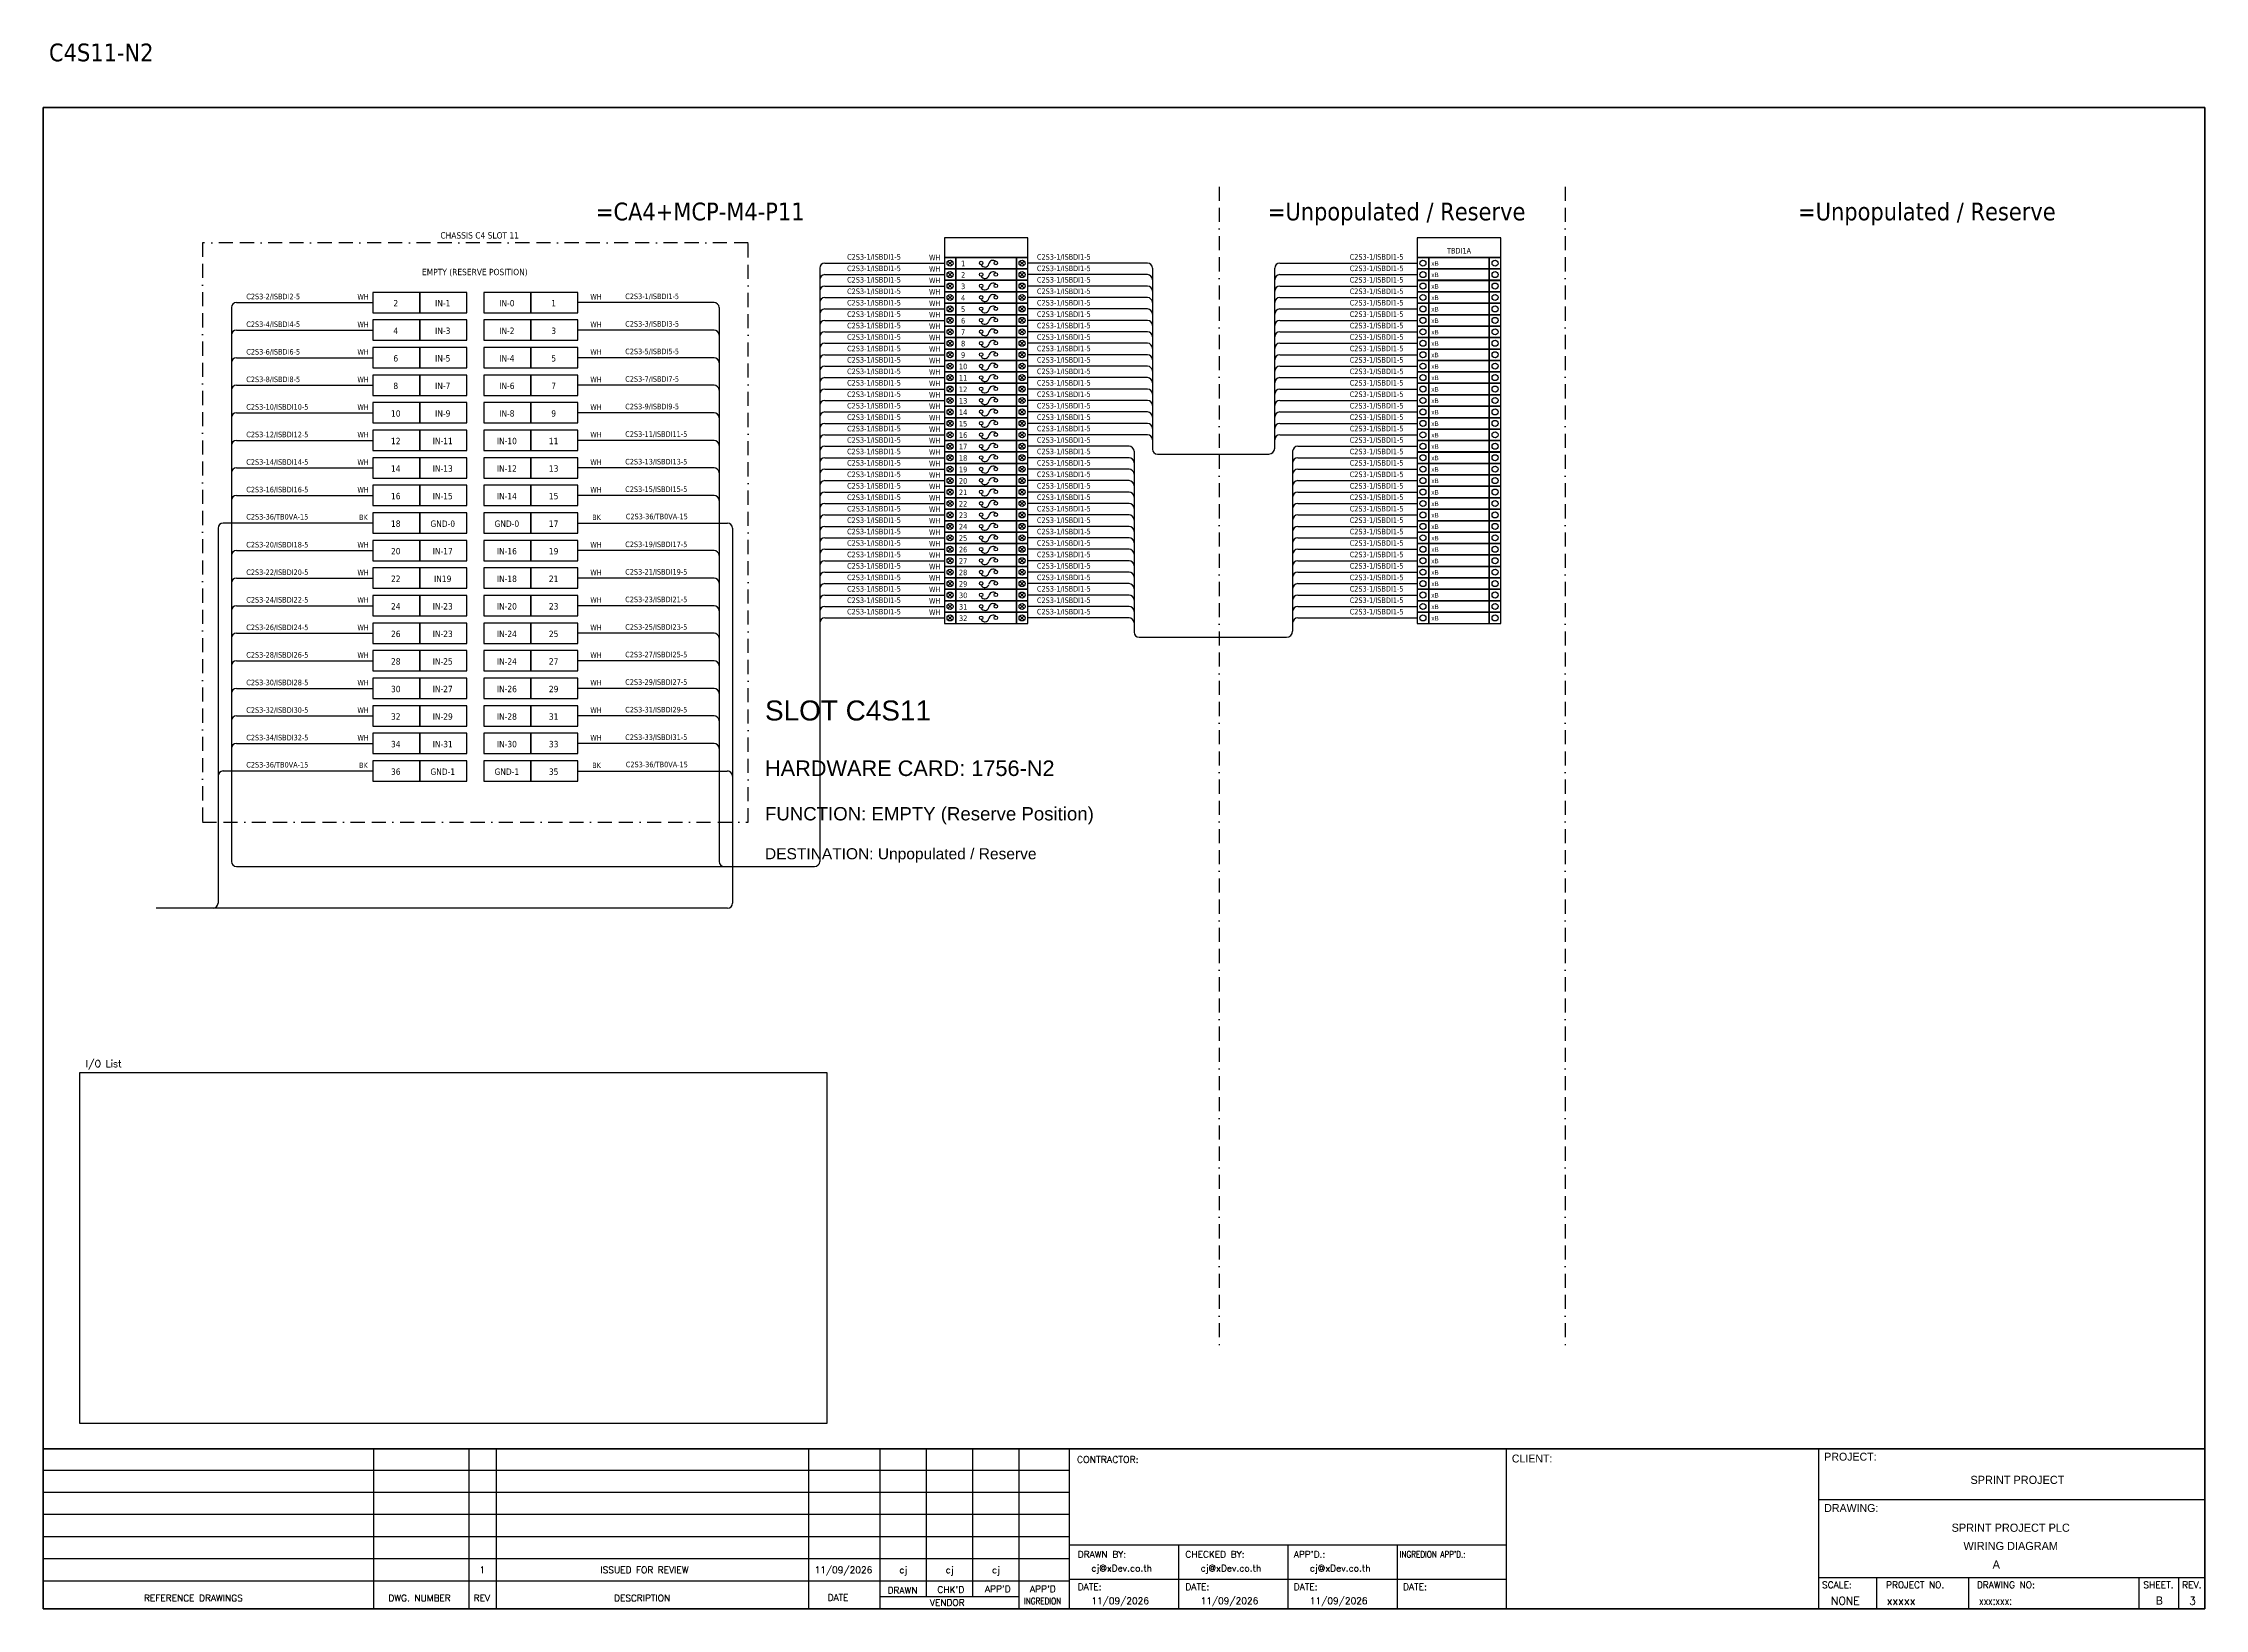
# Model space of a CAD drawing. Header units: millimetres. Extents: x 0 to 66793, y 0 to 2820.
# Drawn here: x 58706 to 62600, y 0 to 2820 of the extents above; entities that cross this region are included whole.
import ezdxf
from ezdxf.enums import TextEntityAlignment as Align

# ---------------------------------------------------------------- set-up
doc = ezdxf.new("R2010")
doc.units = ezdxf.units.MM
doc.linetypes.add('BORDERX2', pattern=[88.9, 25.4, -12.7, 25.4, -12.7, 0, -12.7])
for name, color, linetype in [('GT_1', 9, 'Continuous'), ('HELPPOINT', 7, 'Continuous'), ('MEMBER', 7, 'Continuous'), ('x01001-FrameArea', 2, 'BORDERX2')]:
    doc.layers.add(name, color=color, linetype=linetype)
for name, color, linetype, lineweight in [('IE-EQUIP', 253, 'Continuous', 25), ('IE-WIRE', 7, 'Continuous', 25), ('power', 7, 'Continuous', 25)]:
    doc.layers.add(name, color=color, linetype=linetype, lineweight=lineweight)
doc.styles.add('HTX11', font='O8111901')
doc.styles.add('ROMANS', font='romans.shx', dxfattribs={"width": 0.85, "height": 25})
doc.styles.get("Standard").update_dxf_attribs({"font": 'arial.ttf'})
doc.styles.add('Tahoma', font='')
doc.styles.get('Tahoma').set_extended_font_data('Tahoma')

# ---------------------------------------------------------------- blocks, each defined once
blk = doc.blocks.new('xTermSingleLayer12')
at = {"color": 7, "ltscale": 25.4}
for points in [[(0, -537), (537, -537), (537, 0), (0, 0)], [(537, -537), (3378, -537), (3378, 0), (537, 0)], [(3378, -537), (3915, -537), (3915, 0), (3378, 0)]]:
    blk.add_lwpolyline(points, close=True, dxfattribs=at)
for centre in [(268, -268), (3647, -268)]:
    blk.add_circle(centre, 141, dxfattribs=at)
blk.add_attdef('TERMINAL_B', (661, -387), '', height=212)

msp = doc.modelspace()

# ---------------------------------------------------------------- linework, layer by layer
at = {"color": 1, "ltscale": 25.4}
for p, q in [((60343.4, 2427.5), (60335.8, 2419.9)), ((60335.8, 2427.5), (60343.4, 2419.9)), ((60465.5, 2427.5), (60473.2, 2419.9)), ((60473.2, 2427.5), (60465.5, 2419.9)), ((60343.4, 2406.9), (60335.8, 2399.2)), ((60335.8, 2406.9), (60343.4, 2399.2)), ((60343.4, 2386.3), (60335.8, 2378.6)), ((60335.8, 2386.3), (60343.4, 2378.6)), ((60465.5, 2406.9), (60473.2, 2399.2)), ((60473.2, 2406.9), (60465.5, 2399.2)), ((60465.5, 2386.3), (60473.2, 2378.6)), ((60473.2, 2386.3), (60465.5, 2378.6)), ((60343.4, 2365.7), (60335.8, 2358)), ((60335.8, 2365.7), (60343.4, 2358)), ((60343.4, 2345.1), (60335.8, 2337.4)), ((60335.8, 2345.1), (60343.4, 2337.4)), ((60465.5, 2365.7), (60473.2, 2358)), ((60473.2, 2365.7), (60465.5, 2358)), ((60465.5, 2345.1), (60473.2, 2337.4)), ((60473.2, 2345.1), (60465.5, 2337.4)), ((60343.4, 2324.5), (60335.8, 2316.8)), ((60335.8, 2324.5), (60343.4, 2316.8)), ((60343.4, 2303.9), (60335.8, 2296.2)), ((60335.8, 2303.9), (60343.4, 2296.2)), ((60465.5, 2324.5), (60473.2, 2316.8)), ((60473.2, 2324.5), (60465.5, 2316.8)), ((60465.5, 2303.9), (60473.2, 2296.2)), ((60473.2, 2303.9), (60465.5, 2296.2)), ((60343.4, 2283.2), (60335.8, 2275.6)), ((60335.8, 2283.2), (60343.4, 2275.6)), ((60343.4, 2262.6), (60335.8, 2255)), ((60335.8, 2262.6), (60343.4, 2255)), ((60465.5, 2283.2), (60473.2, 2275.6)), ((60473.2, 2283.2), (60465.5, 2275.6)), ((60465.5, 2262.6), (60473.2, 2255)), ((60473.2, 2262.6), (60465.5, 2255)), ((60343.4, 2242), (60335.8, 2234.3)), ((60335.8, 2242), (60343.4, 2234.3)), ((60343.4, 2221.4), (60335.8, 2213.7)), ((60335.8, 2221.4), (60343.4, 2213.7)), ((60465.5, 2242), (60473.2, 2234.3)), ((60473.2, 2242), (60465.5, 2234.3)), ((60465.5, 2221.4), (60473.2, 2213.7)), ((60473.2, 2221.4), (60465.5, 2213.7)), ((60343.4, 2200.8), (60335.8, 2193.1)), ((60335.8, 2200.8), (60343.4, 2193.1)), ((60465.5, 2200.8), (60473.2, 2193.1)), ((60473.2, 2200.8), (60465.5, 2193.1)), ((60343.4, 2180.2), (60335.8, 2172.5)), ((60335.8, 2180.2), (60343.4, 2172.5)), ((60343.4, 2159.6), (60335.8, 2151.9)), ((60335.8, 2159.6), (60343.4, 2151.9)), ((60465.5, 2180.2), (60473.2, 2172.5)), ((60473.2, 2180.2), (60465.5, 2172.5)), ((60465.5, 2159.6), (60473.2, 2151.9)), ((60473.2, 2159.6), (60465.5, 2151.9)), ((60343.4, 2139), (60335.8, 2131.3)), ((60335.8, 2139), (60343.4, 2131.3)), ((60343.4, 2118.3), (60335.8, 2110.7)), ((60335.8, 2118.3), (60343.4, 2110.7)), ((60465.5, 2139), (60473.2, 2131.3)), ((60473.2, 2139), (60465.5, 2131.3)), ((60465.5, 2118.3), (60473.2, 2110.7)), ((60473.2, 2118.3), (60465.5, 2110.7)), ((60343.4, 2097.7), (60335.8, 2090.1)), ((60335.8, 2097.7), (60343.4, 2090.1)), ((60343.4, 2077.1), (60335.8, 2069.5)), ((60335.8, 2077.1), (60343.4, 2069.5)), ((60465.5, 2097.7), (60473.2, 2090.1)), ((60473.2, 2097.7), (60465.5, 2090.1)), ((60465.5, 2077.1), (60473.2, 2069.5)), ((60473.2, 2077.1), (60465.5, 2069.5)), ((60343.4, 2056.5), (60335.8, 2048.8)), ((60335.8, 2056.5), (60343.4, 2048.8)), ((60343.4, 2035.9), (60335.8, 2028.2)), ((60335.8, 2035.9), (60343.4, 2028.2)), ((60465.5, 2056.5), (60473.2, 2048.8)), ((60473.2, 2056.5), (60465.5, 2048.8)), ((60465.5, 2035.9), (60473.2, 2028.2)), ((60473.2, 2035.9), (60465.5, 2028.2)), ((60343.4, 2015.3), (60335.8, 2007.6)), ((60335.8, 2015.3), (60343.4, 2007.6)), ((60343.4, 1994.7), (60335.8, 1987)), ((60335.8, 1994.7), (60343.4, 1987)), ((60465.5, 2015.3), (60473.2, 2007.6)), ((60473.2, 2015.3), (60465.5, 2007.6)), ((60465.5, 1994.7), (60473.2, 1987)), ((60473.2, 1994.7), (60465.5, 1987)), ((60343.4, 1974.1), (60335.8, 1966.4)), ((60335.8, 1974.1), (60343.4, 1966.4)), ((60343.4, 1953.5), (60335.8, 1945.8)), ((60335.8, 1953.5), (60343.4, 1945.8)), ((60465.5, 1974.1), (60473.2, 1966.4)), ((60473.2, 1974.1), (60465.5, 1966.4)), ((60465.5, 1953.5), (60473.2, 1945.8)), ((60473.2, 1953.5), (60465.5, 1945.8)), ((60343.4, 1932.8), (60335.8, 1925.2)), ((60335.8, 1932.8), (60343.4, 1925.2)), ((60343.4, 1912.2), (60335.8, 1904.6)), ((60335.8, 1912.2), (60343.4, 1904.6)), ((60465.5, 1932.8), (60473.2, 1925.2)), ((60473.2, 1932.8), (60465.5, 1925.2)), ((60465.5, 1912.2), (60473.2, 1904.6)), ((60473.2, 1912.2), (60465.5, 1904.6)), ((60343.4, 1891.6), (60335.8, 1883.9)), ((60335.8, 1891.6), (60343.4, 1883.9)), ((60343.4, 1871), (60335.8, 1863.3)), ((60335.8, 1871), (60343.4, 1863.3)), ((60465.5, 1891.6), (60473.2, 1883.9)), ((60473.2, 1891.6), (60465.5, 1883.9)), ((60465.5, 1871), (60473.2, 1863.3)), ((60473.2, 1871), (60465.5, 1863.3)), ((60343.4, 1850.4), (60335.8, 1842.7)), ((60335.8, 1850.4), (60343.4, 1842.7)), ((60465.5, 1850.4), (60473.2, 1842.7)), ((60473.2, 1850.4), (60465.5, 1842.7)), ((60343.4, 1829.8), (60335.8, 1822.1)), ((60335.8, 1829.8), (60343.4, 1822.1)), ((60343.4, 1809.2), (60335.8, 1801.5)), ((60335.8, 1809.2), (60343.4, 1801.5)), ((60465.5, 1829.8), (60473.2, 1822.1)), ((60473.2, 1829.8), (60465.5, 1822.1)), ((60465.5, 1809.2), (60473.2, 1801.5)), ((60473.2, 1809.2), (60465.5, 1801.5)), ((60343.4, 1788.6), (60335.8, 1780.9)), ((60335.8, 1788.6), (60343.4, 1780.9)), ((60465.5, 1788.6), (60473.2, 1780.9)), ((60473.2, 1788.6), (60465.5, 1780.9))]:
    msp.add_line(p, q, dxfattribs=at)
at = {"color": 4}
for p, q in [((62008.5, 56.1), (62008.5, 0)), ((62173.8, 56.1), (62173.8, 0))]:
    msp.add_line(p, q, dxfattribs=at)
at = {"color": 4, "ltscale": 0.5}
for p, q in [((62480.9, 56.1), (62480.9, 0)), ((62480.9, 56.1), (62480.9, 0)), ((62552.1, 56.1), (62552.1, 0)), ((62552.1, 56.1), (62552.1, 0))]:
    msp.add_line(p, q, dxfattribs=at)
at = {"color": 4, "ltscale": 25.4}
for points in [[(60329.3, 2434), (60479.6, 2434), (60479.6, 2469.2), (60329.3, 2469.2)], [(61181.1, 2434), (61331.4, 2434), (61331.4, 2469.2), (61181.1, 2469.2)]]:
    msp.add_lwpolyline(points, close=True, dxfattribs=at)
at = {"color": 1, "ltscale": 25.4}
for points in [[(60329.3, 2413.4), (60349.9, 2413.4), (60349.9, 2434), (60329.3, 2434)], [(60349.9, 2413.4), (60459, 2413.4), (60459, 2434), (60349.9, 2434)], [(60459, 2413.4), (60479.6, 2413.4), (60479.6, 2434), (60459, 2434)], [(60329.3, 2392.8), (60349.9, 2392.8), (60349.9, 2413.4), (60329.3, 2413.4)], [(60329.3, 2372.2), (60349.9, 2372.2), (60349.9, 2392.8), (60329.3, 2392.8)], [(60349.9, 2392.8), (60459, 2392.8), (60459, 2413.4), (60349.9, 2413.4)], [(60349.9, 2372.2), (60459, 2372.2), (60459, 2392.8), (60349.9, 2392.8)], [(60459, 2392.8), (60479.6, 2392.8), (60479.6, 2413.4), (60459, 2413.4)], [(60459, 2372.2), (60479.6, 2372.2), (60479.6, 2392.8), (60459, 2392.8)], [(60329.3, 2351.5), (60349.9, 2351.5), (60349.9, 2372.2), (60329.3, 2372.2)], [(60329.3, 2330.9), (60349.9, 2330.9), (60349.9, 2351.5), (60329.3, 2351.5)], [(60349.9, 2351.5), (60459, 2351.5), (60459, 2372.2), (60349.9, 2372.2)], [(60349.9, 2330.9), (60459, 2330.9), (60459, 2351.5), (60349.9, 2351.5)], [(60459, 2351.5), (60479.6, 2351.5), (60479.6, 2372.2), (60459, 2372.2)], [(60459, 2330.9), (60479.6, 2330.9), (60479.6, 2351.5), (60459, 2351.5)], [(60329.3, 2310.3), (60349.9, 2310.3), (60349.9, 2330.9), (60329.3, 2330.9)], [(60329.3, 2289.7), (60349.9, 2289.7), (60349.9, 2310.3), (60329.3, 2310.3)], [(60349.9, 2310.3), (60459, 2310.3), (60459, 2330.9), (60349.9, 2330.9)], [(60349.9, 2289.7), (60459, 2289.7), (60459, 2310.3), (60349.9, 2310.3)], [(60459, 2310.3), (60479.6, 2310.3), (60479.6, 2330.9), (60459, 2330.9)], [(60459, 2289.7), (60479.6, 2289.7), (60479.6, 2310.3), (60459, 2310.3)], [(60329.3, 2269.1), (60349.9, 2269.1), (60349.9, 2289.7), (60329.3, 2289.7)], [(60329.3, 2248.5), (60349.9, 2248.5), (60349.9, 2269.1), (60329.3, 2269.1)], [(60349.9, 2269.1), (60459, 2269.1), (60459, 2289.7), (60349.9, 2289.7)], [(60349.9, 2248.5), (60459, 2248.5), (60459, 2269.1), (60349.9, 2269.1)], [(60459, 2269.1), (60479.6, 2269.1), (60479.6, 2289.7), (60459, 2289.7)], [(60459, 2248.5), (60479.6, 2248.5), (60479.6, 2269.1), (60459, 2269.1)], [(60329.3, 2227.9), (60349.9, 2227.9), (60349.9, 2248.5), (60329.3, 2248.5)], [(60329.3, 2207.3), (60349.9, 2207.3), (60349.9, 2227.9), (60329.3, 2227.9)], [(60349.9, 2227.9), (60459, 2227.9), (60459, 2248.5), (60349.9, 2248.5)], [(60349.9, 2207.3), (60459, 2207.3), (60459, 2227.9), (60349.9, 2227.9)], [(60459, 2227.9), (60479.6, 2227.9), (60479.6, 2248.5), (60459, 2248.5)], [(60459, 2207.3), (60479.6, 2207.3), (60479.6, 2227.9), (60459, 2227.9)], [(60329.3, 2186.7), (60349.9, 2186.7), (60349.9, 2207.3), (60329.3, 2207.3)], [(60329.3, 2166), (60349.9, 2166), (60349.9, 2186.7), (60329.3, 2186.7)], [(60349.9, 2186.7), (60459, 2186.7), (60459, 2207.3), (60349.9, 2207.3)], [(60349.9, 2166), (60459, 2166), (60459, 2186.7), (60349.9, 2186.7)], [(60459, 2186.7), (60479.6, 2186.7), (60479.6, 2207.3), (60459, 2207.3)], [(60459, 2166), (60479.6, 2166), (60479.6, 2186.7), (60459, 2186.7)], [(60329.3, 2145.4), (60349.9, 2145.4), (60349.9, 2166), (60329.3, 2166)], [(60329.3, 2124.8), (60349.9, 2124.8), (60349.9, 2145.4), (60329.3, 2145.4)], [(60349.9, 2145.4), (60459, 2145.4), (60459, 2166), (60349.9, 2166)], [(60349.9, 2124.8), (60459, 2124.8), (60459, 2145.4), (60349.9, 2145.4)], [(60459, 2145.4), (60479.6, 2145.4), (60479.6, 2166), (60459, 2166)], [(60459, 2124.8), (60479.6, 2124.8), (60479.6, 2145.4), (60459, 2145.4)], [(60329.3, 2104.2), (60349.9, 2104.2), (60349.9, 2124.8), (60329.3, 2124.8)], [(60329.3, 2083.6), (60349.9, 2083.6), (60349.9, 2104.2), (60329.3, 2104.2)], [(60349.9, 2104.2), (60459, 2104.2), (60459, 2124.8), (60349.9, 2124.8)], [(60349.9, 2083.6), (60459, 2083.6), (60459, 2104.2), (60349.9, 2104.2)], [(60459, 2104.2), (60479.6, 2104.2), (60479.6, 2124.8), (60459, 2124.8)], [(60459, 2083.6), (60479.6, 2083.6), (60479.6, 2104.2), (60459, 2104.2)], [(60329.3, 2063), (60349.9, 2063), (60349.9, 2083.6), (60329.3, 2083.6)], [(60349.9, 2063), (60459, 2063), (60459, 2083.6), (60349.9, 2083.6)], [(60459, 2063), (60479.6, 2063), (60479.6, 2083.6), (60459, 2083.6)], [(60329.3, 2042.4), (60349.9, 2042.4), (60349.9, 2063), (60329.3, 2063)], [(60329.3, 2021.8), (60349.9, 2021.8), (60349.9, 2042.4), (60329.3, 2042.4)], [(60349.9, 2042.4), (60459, 2042.4), (60459, 2063), (60349.9, 2063)], [(60349.9, 2021.8), (60459, 2021.8), (60459, 2042.4), (60349.9, 2042.4)], [(60459, 2042.4), (60479.6, 2042.4), (60479.6, 2063), (60459, 2063)], [(60459, 2021.8), (60479.6, 2021.8), (60479.6, 2042.4), (60459, 2042.4)], [(60329.3, 2001.1), (60349.9, 2001.1), (60349.9, 2021.8), (60329.3, 2021.8)], [(60329.3, 1980.5), (60349.9, 1980.5), (60349.9, 2001.1), (60329.3, 2001.1)], [(60349.9, 2001.1), (60459, 2001.1), (60459, 2021.8), (60349.9, 2021.8)], [(60349.9, 1980.5), (60459, 1980.5), (60459, 2001.1), (60349.9, 2001.1)], [(60459, 2001.1), (60479.6, 2001.1), (60479.6, 2021.8), (60459, 2021.8)], [(60459, 1980.5), (60479.6, 1980.5), (60479.6, 2001.1), (60459, 2001.1)], [(60329.3, 1959.9), (60349.9, 1959.9), (60349.9, 1980.5), (60329.3, 1980.5)], [(60329.3, 1939.3), (60349.9, 1939.3), (60349.9, 1959.9), (60329.3, 1959.9)], [(60349.9, 1959.9), (60459, 1959.9), (60459, 1980.5), (60349.9, 1980.5)], [(60349.9, 1939.3), (60459, 1939.3), (60459, 1959.9), (60349.9, 1959.9)], [(60459, 1959.9), (60479.6, 1959.9), (60479.6, 1980.5), (60459, 1980.5)], [(60459, 1939.3), (60479.6, 1939.3), (60479.6, 1959.9), (60459, 1959.9)], [(60329.3, 1918.7), (60349.9, 1918.7), (60349.9, 1939.3), (60329.3, 1939.3)], [(60329.3, 1898.1), (60349.9, 1898.1), (60349.9, 1918.7), (60329.3, 1918.7)], [(60349.9, 1918.7), (60459, 1918.7), (60459, 1939.3), (60349.9, 1939.3)], [(60349.9, 1898.1), (60459, 1898.1), (60459, 1918.7), (60349.9, 1918.7)], [(60459, 1918.7), (60479.6, 1918.7), (60479.6, 1939.3), (60459, 1939.3)], [(60459, 1898.1), (60479.6, 1898.1), (60479.6, 1918.7), (60459, 1918.7)], [(60329.3, 1877.5), (60349.9, 1877.5), (60349.9, 1898.1), (60329.3, 1898.1)], [(60329.3, 1856.9), (60349.9, 1856.9), (60349.9, 1877.5), (60329.3, 1877.5)], [(60349.9, 1877.5), (60459, 1877.5), (60459, 1898.1), (60349.9, 1898.1)], [(60349.9, 1856.9), (60459, 1856.9), (60459, 1877.5), (60349.9, 1877.5)], [(60459, 1877.5), (60479.6, 1877.5), (60479.6, 1898.1), (60459, 1898.1)], [(60459, 1856.9), (60479.6, 1856.9), (60479.6, 1877.5), (60459, 1877.5)], [(60329.3, 1836.3), (60349.9, 1836.3), (60349.9, 1856.9), (60329.3, 1856.9)], [(60329.3, 1815.6), (60349.9, 1815.6), (60349.9, 1836.3), (60329.3, 1836.3)], [(60349.9, 1836.3), (60459, 1836.3), (60459, 1856.9), (60349.9, 1856.9)], [(60349.9, 1815.6), (60459, 1815.6), (60459, 1836.3), (60349.9, 1836.3)], [(60459, 1836.3), (60479.6, 1836.3), (60479.6, 1856.9), (60459, 1856.9)], [(60459, 1815.6), (60479.6, 1815.6), (60479.6, 1836.3), (60459, 1836.3)], [(60329.3, 1795), (60349.9, 1795), (60349.9, 1815.6), (60329.3, 1815.6)], [(60329.3, 1774.4), (60349.9, 1774.4), (60349.9, 1795), (60329.3, 1795)], [(60349.9, 1795), (60459, 1795), (60459, 1815.6), (60349.9, 1815.6)], [(60349.9, 1774.4), (60459, 1774.4), (60459, 1795), (60349.9, 1795)], [(60459, 1795), (60479.6, 1795), (60479.6, 1815.6), (60459, 1815.6)], [(60459, 1774.4), (60479.6, 1774.4), (60479.6, 1795), (60459, 1795)]]:
    msp.add_lwpolyline(points, close=True, dxfattribs=at)
msp.add_lwpolyline([(58771.9, 965.9), (60117.7, 965.9), (60117.7, 333.8), (58771.9, 333.8)], close=True)
for centre in [(60339.6, 2423.7), (60469.3, 2423.7), (60339.6, 2403.1), (60339.6, 2382.5), (60469.3, 2403.1), (60469.3, 2382.5), (60339.6, 2361.9), (60339.6, 2341.2), (60469.3, 2361.9), (60469.3, 2341.2), (60339.6, 2320.6), (60339.6, 2300), (60469.3, 2320.6), (60469.3, 2300), (60339.6, 2279.4), (60339.6, 2258.8), (60469.3, 2279.4), (60469.3, 2258.8), (60339.6, 2238.2), (60339.6, 2217.6), (60469.3, 2238.2), (60469.3, 2217.6), (60339.6, 2197), (60339.6, 2176.3), (60469.3, 2197), (60469.3, 2176.3), (60339.6, 2155.7), (60469.3, 2155.7), (60339.6, 2135.1), (60339.6, 2114.5), (60469.3, 2135.1), (60469.3, 2114.5), (60339.6, 2093.9), (60339.6, 2073.3), (60469.3, 2093.9), (60469.3, 2073.3), (60339.6, 2052.7), (60339.6, 2032.1), (60469.3, 2052.7), (60469.3, 2032.1), (60339.6, 2011.5), (60339.6, 1990.8), (60469.3, 2011.5), (60469.3, 1990.8), (60339.6, 1970.2), (60339.6, 1949.6), (60469.3, 1970.2), (60469.3, 1949.6), (60339.6, 1929), (60339.6, 1908.4), (60469.3, 1929), (60469.3, 1908.4), (60339.6, 1887.8), (60339.6, 1867.2), (60469.3, 1887.8), (60469.3, 1867.2), (60339.6, 1846.6), (60339.6, 1825.9), (60469.3, 1846.6), (60469.3, 1825.9), (60339.6, 1805.3), (60469.3, 1805.3), (60339.6, 1784.7), (60469.3, 1784.7)]:
    msp.add_circle(centre, 5.42, dxfattribs=at)
at = {"layer": 'GT_1', "color": 4}
for p, q in [((59301.6, 0), (59301.6, 288.2)), ((59473.5, 0), (59473.5, 288.2)), ((59522.7, 0), (59522.7, 288.2)), ((60085.3, 0), (60085.3, 288.2)), ((60213.7, 0), (60213.7, 288.2)), ((60297.2, 21.8), (60297.2, 288.2)), ((60380.7, 21.8), (60380.7, 288.2)), ((60464, 0), (60464, 288.2)), ((60555, 0), (60555, 288.2)), ((61342, 0), (61342, 288.2)), ((61904.3, 0), (61904.3, 288.2)), ((61904.3, 0), (61904.3, 288.2)), ((61904.3, 0), (61904.3, 288.2)), ((60555, 249.3), (58706.2, 249.3)), ((60555, 209.5), (58706.2, 209.5)), ((60555, 169.6), (58706.2, 169.6)), ((60555, 129.7), (58706.2, 129.7)), ((60555, 89.7), (58706.2, 89.7)), ((61342, 114.3), (60555, 114.3)), ((60751.8, 0), (60751.8, 114.3)), ((60948.5, 0), (60948.5, 114.3)), ((61145.3, 0), (61145.3, 114.3)), ((60554.9, 49.8), (58706.2, 49.8)), ((61342, 52.9), (60555, 52.9)), ((61904.3, 56.1), (62599.5, 56.1)), ((60464, 21.8), (60213.7, 21.8))]:
    msp.add_line(p, q, dxfattribs=at)
at = {"layer": 'HELPPOINT', "color": 4, "lineweight": 35}
for p, q in [((58706.2, 0), (58706.2, 2704.2)), ((58706.2, 2704.2), (62599.5, 2704.2)), ((58706.2, 0), (58706.2, 2704.2)), ((58706.2, 2704.2), (62599.5, 2704.2)), ((62599.5, 2704.2), (62599.5, 0)), ((62599.5, 2704.2), (62599.5, 0)), ((62599.5, 0), (58706.2, 0)), ((62599.5, 0), (58706.2, 0))]:
    msp.add_line(p, q, dxfattribs=at)
at = {"layer": 'HELPPOINT', "color": 4}
for p, q in [((61904.3, 196.6), (62599.5, 196.6)), ((61904.3, 196.6), (62599.5, 196.6)), ((61904.3, 56.1), (62599.5, 56.1))]:
    msp.add_line(p, q, dxfattribs=at)
at = {"layer": 'IE-EQUIP', "linetype": 'Continuous', "ltscale": 25.4}
for points in [[(59299.6, 2334.4), (59384.3, 2334.4), (59384.3, 2371.1), (59299.6, 2371.1)], [(59384.3, 2334.4), (59468.9, 2334.4), (59468.9, 2371.1), (59384.3, 2371.1)], [(59499.8, 2334.4), (59584.4, 2334.4), (59584.4, 2371.1), (59499.8, 2371.1)], [(59584.4, 2334.4), (59669.1, 2334.4), (59669.1, 2371.1), (59584.4, 2371.1)], [(59299.6, 2284.8), (59384.3, 2284.8), (59384.3, 2321.5), (59299.6, 2321.5)], [(59384.3, 2284.8), (59468.9, 2284.8), (59468.9, 2321.5), (59384.3, 2321.5)], [(59499.8, 2284.8), (59584.4, 2284.8), (59584.4, 2321.5), (59499.8, 2321.5)], [(59584.4, 2284.8), (59669.1, 2284.8), (59669.1, 2321.5), (59584.4, 2321.5)], [(59299.6, 2235.1), (59384.3, 2235.1), (59384.3, 2271.8), (59299.6, 2271.8)], [(59384.3, 2235.1), (59468.9, 2235.1), (59468.9, 2271.8), (59384.3, 2271.8)], [(59499.8, 2235.1), (59584.4, 2235.1), (59584.4, 2271.8), (59499.8, 2271.8)], [(59584.4, 2235.1), (59669.1, 2235.1), (59669.1, 2271.8), (59584.4, 2271.8)], [(59299.6, 2185.5), (59384.3, 2185.5), (59384.3, 2222.2), (59299.6, 2222.2)], [(59384.3, 2185.5), (59468.9, 2185.5), (59468.9, 2222.2), (59384.3, 2222.2)], [(59499.8, 2185.5), (59584.4, 2185.5), (59584.4, 2222.2), (59499.8, 2222.2)], [(59584.4, 2185.5), (59669.1, 2185.5), (59669.1, 2222.2), (59584.4, 2222.2)], [(59299.6, 2135.9), (59384.3, 2135.9), (59384.3, 2172.6), (59299.6, 2172.6)], [(59384.3, 2135.9), (59468.9, 2135.9), (59468.9, 2172.6), (59384.3, 2172.6)], [(59499.8, 2135.9), (59584.4, 2135.9), (59584.4, 2172.6), (59499.8, 2172.6)], [(59584.4, 2135.9), (59669.1, 2135.9), (59669.1, 2172.6), (59584.4, 2172.6)], [(59299.6, 2086.2), (59384.3, 2086.2), (59384.3, 2122.9), (59299.6, 2122.9)], [(59384.3, 2086.2), (59468.9, 2086.2), (59468.9, 2122.9), (59384.3, 2122.9)], [(59499.8, 2086.2), (59584.4, 2086.2), (59584.4, 2122.9), (59499.8, 2122.9)], [(59584.4, 2086.2), (59669.1, 2086.2), (59669.1, 2122.9), (59584.4, 2122.9)], [(59299.6, 2036.6), (59384.3, 2036.6), (59384.3, 2073.3), (59299.6, 2073.3)], [(59384.3, 2036.6), (59468.9, 2036.6), (59468.9, 2073.3), (59384.3, 2073.3)], [(59499.8, 2036.6), (59584.4, 2036.6), (59584.4, 2073.3), (59499.8, 2073.3)], [(59584.4, 2036.6), (59669.1, 2036.6), (59669.1, 2073.3), (59584.4, 2073.3)], [(59299.6, 1987), (59384.3, 1987), (59384.3, 2023.7), (59299.6, 2023.7)], [(59384.3, 1987), (59468.9, 1987), (59468.9, 2023.7), (59384.3, 2023.7)], [(59499.8, 1987), (59584.4, 1987), (59584.4, 2023.7), (59499.8, 2023.7)], [(59584.4, 1987), (59669.1, 1987), (59669.1, 2023.7), (59584.4, 2023.7)], [(59299.6, 1937.3), (59384.3, 1937.3), (59384.3, 1974), (59299.6, 1974)], [(59384.3, 1937.3), (59468.9, 1937.3), (59468.9, 1974), (59384.3, 1974)], [(59499.8, 1937.3), (59584.4, 1937.3), (59584.4, 1974), (59499.8, 1974)], [(59584.4, 1937.3), (59669.1, 1937.3), (59669.1, 1974), (59584.4, 1974)], [(59299.6, 1887.7), (59384.3, 1887.7), (59384.3, 1924.4), (59299.6, 1924.4)], [(59384.3, 1887.7), (59468.9, 1887.7), (59468.9, 1924.4), (59384.3, 1924.4)], [(59499.8, 1887.7), (59584.4, 1887.7), (59584.4, 1924.4), (59499.8, 1924.4)], [(59584.4, 1887.7), (59669.1, 1887.7), (59669.1, 1924.4), (59584.4, 1924.4)], [(59299.6, 1838.1), (59384.3, 1838.1), (59384.3, 1874.8), (59299.6, 1874.8)], [(59384.3, 1838.1), (59468.9, 1838.1), (59468.9, 1874.8), (59384.3, 1874.8)], [(59499.8, 1838.1), (59584.4, 1838.1), (59584.4, 1874.8), (59499.8, 1874.8)], [(59584.4, 1838.1), (59669.1, 1838.1), (59669.1, 1874.8), (59584.4, 1874.8)], [(59299.6, 1788.4), (59384.3, 1788.4), (59384.3, 1825.1), (59299.6, 1825.1)], [(59384.3, 1788.4), (59468.9, 1788.4), (59468.9, 1825.1), (59384.3, 1825.1)], [(59499.8, 1788.4), (59584.4, 1788.4), (59584.4, 1825.1), (59499.8, 1825.1)], [(59584.4, 1788.4), (59669.1, 1788.4), (59669.1, 1825.1), (59584.4, 1825.1)], [(59299.6, 1738.8), (59384.3, 1738.8), (59384.3, 1775.5), (59299.6, 1775.5)], [(59384.3, 1738.8), (59468.9, 1738.8), (59468.9, 1775.5), (59384.3, 1775.5)], [(59499.8, 1738.8), (59584.4, 1738.8), (59584.4, 1775.5), (59499.8, 1775.5)], [(59584.4, 1738.8), (59669.1, 1738.8), (59669.1, 1775.5), (59584.4, 1775.5)], [(59299.6, 1689.2), (59384.3, 1689.2), (59384.3, 1725.9), (59299.6, 1725.9)], [(59384.3, 1689.2), (59468.9, 1689.2), (59468.9, 1725.9), (59384.3, 1725.9)], [(59499.8, 1689.2), (59584.4, 1689.2), (59584.4, 1725.9), (59499.8, 1725.9)], [(59584.4, 1689.2), (59669.1, 1689.2), (59669.1, 1725.9), (59584.4, 1725.9)], [(59299.6, 1639.5), (59384.3, 1639.5), (59384.3, 1676.2), (59299.6, 1676.2)], [(59384.3, 1639.5), (59468.9, 1639.5), (59468.9, 1676.2), (59384.3, 1676.2)], [(59499.8, 1639.5), (59584.4, 1639.5), (59584.4, 1676.2), (59499.8, 1676.2)], [(59584.4, 1639.5), (59669.1, 1639.5), (59669.1, 1676.2), (59584.4, 1676.2)], [(59299.6, 1589.9), (59384.3, 1589.9), (59384.3, 1626.6), (59299.6, 1626.6)], [(59384.3, 1589.9), (59468.9, 1589.9), (59468.9, 1626.6), (59384.3, 1626.6)], [(59499.8, 1589.9), (59584.4, 1589.9), (59584.4, 1626.6), (59499.8, 1626.6)], [(59584.4, 1589.9), (59669.1, 1589.9), (59669.1, 1626.6), (59584.4, 1626.6)], [(59299.6, 1540.3), (59384.3, 1540.3), (59384.3, 1577), (59299.6, 1577)], [(59384.3, 1540.3), (59468.9, 1540.3), (59468.9, 1577), (59384.3, 1577)], [(59499.8, 1540.3), (59584.4, 1540.3), (59584.4, 1577), (59499.8, 1577)], [(59584.4, 1540.3), (59669.1, 1540.3), (59669.1, 1577), (59584.4, 1577)], [(59299.6, 1490.6), (59384.3, 1490.6), (59384.3, 1527.3), (59299.6, 1527.3)], [(59384.3, 1490.6), (59468.9, 1490.6), (59468.9, 1527.3), (59384.3, 1527.3)], [(59499.8, 1490.6), (59584.4, 1490.6), (59584.4, 1527.3), (59499.8, 1527.3)], [(59584.4, 1490.6), (59669.1, 1490.6), (59669.1, 1527.3), (59584.4, 1527.3)]]:
    msp.add_lwpolyline(points, close=True, dxfattribs=at)
at = {"layer": 'IE-WIRE', "color": 4, "ltscale": 25.4}
for p, q in [((60104.8, 2414.6), (60104.8, 1346.2)), ((60113.9, 2423.7), (60329.3, 2423.7)), ((60695, 2423.7), (60479.6, 2423.7)), ((60704.1, 2414.6), (60704.1, 2088.8)), ((60924.2, 2414.6), (60924.2, 2090.6)), ((60933.4, 2423.7), (61181.1, 2423.7)), ((60933.4, 2423.7), (61181.1, 2423.7)), ((60113.9, 2403.1), (60329.3, 2403.1)), ((60113.9, 2382.5), (60329.3, 2382.5)), ((60695, 2403.1), (60479.6, 2403.1)), ((60695, 2382.5), (60479.6, 2382.5)), ((60933.4, 2403.1), (61181.1, 2403.1)), ((60933.4, 2403.1), (61181.1, 2403.1)), ((60933.4, 2382.5), (61181.1, 2382.5)), ((60933.4, 2382.5), (61181.1, 2382.5)), ((59045.2, 2343.6), (59045.2, 1346.2)), ((59054.4, 2352.7), (59299.6, 2352.7)), ((59914.4, 2352.7), (59669.1, 2352.7)), ((59923.5, 2343.6), (59923.5, 1346.2)), ((60113.9, 2361.9), (60329.3, 2361.9)), ((60113.9, 2341.2), (60329.3, 2341.2)), ((60695, 2361.9), (60479.6, 2361.9)), ((60695, 2341.2), (60479.6, 2341.2)), ((60933.4, 2361.9), (61181.1, 2361.9)), ((60933.4, 2361.9), (61181.1, 2361.9)), ((60933.4, 2341.2), (61181.1, 2341.2)), ((60933.4, 2341.2), (61181.1, 2341.2)), ((59054.4, 2303.1), (59299.6, 2303.1)), ((59914.4, 2303.1), (59669.1, 2303.1)), ((60113.9, 2320.6), (60329.3, 2320.6)), ((60113.9, 2300), (60329.3, 2300)), ((60695, 2320.6), (60479.6, 2320.6)), ((60695, 2300), (60479.6, 2300)), ((60933.4, 2320.6), (61181.1, 2320.6)), ((60933.4, 2320.6), (61181.1, 2320.6)), ((60933.4, 2300), (61181.1, 2300)), ((60933.4, 2300), (61181.1, 2300)), ((60113.9, 2279.4), (60329.3, 2279.4)), ((60113.9, 2258.8), (60329.3, 2258.8)), ((60695, 2279.4), (60479.6, 2279.4)), ((60695, 2258.8), (60479.6, 2258.8)), ((60933.4, 2279.4), (61181.1, 2279.4)), ((60933.4, 2279.4), (61181.1, 2279.4)), ((60933.4, 2258.8), (61181.1, 2258.8)), ((60933.4, 2258.8), (61181.1, 2258.8)), ((59054.4, 2253.5), (59299.6, 2253.5)), ((59914.4, 2253.5), (59669.1, 2253.5)), ((60113.9, 2238.2), (60329.3, 2238.2)), ((60695, 2238.2), (60479.6, 2238.2)), ((60933.4, 2238.2), (61181.1, 2238.2)), ((60933.4, 2238.2), (61181.1, 2238.2)), ((59054.4, 2203.8), (59299.6, 2203.8)), ((59914.4, 2203.8), (59669.1, 2203.8)), ((60113.9, 2217.6), (60329.3, 2217.6)), ((60113.9, 2197), (60329.3, 2197)), ((60695, 2217.6), (60479.6, 2217.6)), ((60695, 2197), (60479.6, 2197)), ((60933.4, 2217.6), (61181.1, 2217.6)), ((60933.4, 2217.6), (61181.1, 2217.6)), ((60933.4, 2197), (61181.1, 2197)), ((60933.4, 2197), (61181.1, 2197)), ((59054.4, 2154.2), (59299.6, 2154.2)), ((59914.4, 2154.2), (59669.1, 2154.2)), ((60113.9, 2176.3), (60329.3, 2176.3)), ((60113.9, 2155.7), (60329.3, 2155.7)), ((60695, 2176.3), (60479.6, 2176.3)), ((60695, 2155.7), (60479.6, 2155.7)), ((60933.4, 2176.3), (61181.1, 2176.3)), ((60933.4, 2176.3), (61181.1, 2176.3)), ((60933.4, 2155.7), (61181.1, 2155.7)), ((60933.4, 2155.7), (61181.1, 2155.7)), ((59054.4, 2104.6), (59299.6, 2104.6)), ((59914.4, 2104.6), (59669.1, 2104.6)), ((60113.9, 2135.1), (60329.3, 2135.1)), ((60113.9, 2114.5), (60329.3, 2114.5)), ((60695, 2135.1), (60479.6, 2135.1)), ((60695, 2114.5), (60479.6, 2114.5)), ((60933.4, 2135.1), (61181.1, 2135.1)), ((60933.4, 2135.1), (61181.1, 2135.1)), ((60933.4, 2114.5), (61181.1, 2114.5)), ((60933.4, 2114.5), (61181.1, 2114.5)), ((60113.9, 2093.9), (60329.3, 2093.9)), ((60113.9, 2073.3), (60329.3, 2073.3)), ((60661.9, 2093.9), (60479.6, 2093.9)), ((60661.9, 2073.3), (60479.6, 2073.3)), ((60671, 2084.8), (60671, 1759)), ((60956.6, 2084.8), (60956.6, 1760.8)), ((60965.7, 2093.9), (61181.1, 2093.9)), ((60965.7, 2093.9), (61181.1, 2093.9)), ((60965.7, 2073.3), (61181.1, 2073.3)), ((60965.7, 2073.3), (61181.1, 2073.3)), ((59054.4, 2055), (59299.6, 2055)), ((59914.4, 2055), (59669.1, 2055)), ((60113.9, 2052.7), (60329.3, 2052.7)), ((60113.9, 2032.1), (60329.3, 2032.1)), ((60661.9, 2052.7), (60479.6, 2052.7)), ((60661.9, 2032.1), (60479.6, 2032.1)), ((60965.7, 2052.7), (61181.1, 2052.7)), ((60965.7, 2052.7), (61181.1, 2052.7)), ((60965.7, 2032.1), (61181.1, 2032.1)), ((60965.7, 2032.1), (61181.1, 2032.1)), ((59054.4, 2005.3), (59299.6, 2005.3)), ((59914.4, 2005.3), (59669.1, 2005.3)), ((60113.9, 2011.5), (60329.3, 2011.5)), ((60113.9, 1990.8), (60329.3, 1990.8)), ((60661.9, 2011.5), (60479.6, 2011.5)), ((60661.9, 1990.8), (60479.6, 1990.8)), ((60965.7, 2011.5), (61181.1, 2011.5)), ((60965.7, 2011.5), (61181.1, 2011.5)), ((60965.7, 1990.8), (61181.1, 1990.8)), ((60965.7, 1990.8), (61181.1, 1990.8)), ((60113.9, 1970.2), (60329.3, 1970.2)), ((60113.9, 1949.6), (60329.3, 1949.6)), ((60661.9, 1970.2), (60479.6, 1970.2)), ((60661.9, 1949.6), (60479.6, 1949.6)), ((60965.7, 1970.2), (61181.1, 1970.2)), ((60965.7, 1970.2), (61181.1, 1970.2)), ((60965.7, 1949.6), (61181.1, 1949.6)), ((60965.7, 1949.6), (61181.1, 1949.6)), ((60113.9, 1929), (60329.3, 1929)), ((60113.9, 1908.4), (60329.3, 1908.4)), ((60661.9, 1929), (60479.6, 1929)), ((60661.9, 1908.4), (60479.6, 1908.4)), ((60965.7, 1929), (61181.1, 1929)), ((60965.7, 1929), (61181.1, 1929)), ((60965.7, 1908.4), (61181.1, 1908.4)), ((60965.7, 1908.4), (61181.1, 1908.4)), ((59054.4, 1906.1), (59299.6, 1906.1)), ((59914.4, 1906.1), (59669.1, 1906.1)), ((60113.9, 1887.8), (60329.3, 1887.8)), ((60661.9, 1887.8), (60479.6, 1887.8)), ((60965.7, 1887.8), (61181.1, 1887.8)), ((60965.7, 1887.8), (61181.1, 1887.8)), ((59054.4, 1856.4), (59299.6, 1856.4)), ((59914.4, 1856.4), (59669.1, 1856.4)), ((60113.9, 1867.2), (60329.3, 1867.2)), ((60113.9, 1846.6), (60329.3, 1846.6)), ((60661.9, 1867.2), (60479.6, 1867.2)), ((60661.9, 1846.6), (60479.6, 1846.6)), ((60965.7, 1867.2), (61181.1, 1867.2)), ((60965.7, 1867.2), (61181.1, 1867.2)), ((60965.7, 1846.6), (61181.1, 1846.6)), ((60965.7, 1846.6), (61181.1, 1846.6)), ((59054.4, 1806.8), (59299.6, 1806.8)), ((59914.4, 1806.8), (59669.1, 1806.8)), ((60113.9, 1825.9), (60329.3, 1825.9)), ((60113.9, 1805.3), (60329.3, 1805.3)), ((60661.9, 1825.9), (60479.6, 1825.9)), ((60661.9, 1805.3), (60479.6, 1805.3)), ((60965.7, 1825.9), (61181.1, 1825.9)), ((60965.7, 1825.9), (61181.1, 1825.9)), ((60965.7, 1805.3), (61181.1, 1805.3)), ((60965.7, 1805.3), (61181.1, 1805.3)), ((59054.4, 1757.2), (59299.6, 1757.2)), ((59914.4, 1757.2), (59669.1, 1757.2)), ((60113.9, 1784.7), (60329.3, 1784.7)), ((60661.9, 1784.7), (60479.6, 1784.7)), ((60965.7, 1784.7), (61181.1, 1784.7)), ((60965.7, 1784.7), (61181.1, 1784.7)), ((59054.4, 1707.5), (59299.6, 1707.5)), ((59914.4, 1707.5), (59669.1, 1707.5)), ((59054.4, 1657.9), (59299.6, 1657.9)), ((59914.4, 1657.9), (59669.1, 1657.9)), ((59054.4, 1608.3), (59299.6, 1608.3)), ((59914.4, 1608.3), (59669.1, 1608.3)), ((59054.4, 1558.6), (59299.6, 1558.6)), ((59914.4, 1558.6), (59669.1, 1558.6))]:
    msp.add_line(p, q, dxfattribs=at)
at = {"layer": 'IE-WIRE', "color": 4}
for p, q in [((60713.1, 2079.9), (60913.5, 2079.9)), ((60680, 1750.1), (60945.8, 1750.1)), ((59054.3, 1337), (60095.7, 1337))]:
    msp.add_line(p, q, dxfattribs=at)
at = {"layer": 'IE-WIRE', "color": 7, "ltscale": 25.4}
for p, q in [((59299.6, 1955.7), (59030.2, 1955.7)), ((59669.1, 1955.7), (59938.5, 1955.7)), ((59021.1, 1946.5), (59021.1, 1270.9)), ((59947.6, 1946.5), (59947.6, 1270.9)), ((59299.6, 1509), (59030.2, 1509)), ((59669.1, 1509), (59938.5, 1509)), ((59938.7, 1262), (58909.6, 1262))]:
    msp.add_line(p, q, dxfattribs=at)
at = {"layer": 'IE-WIRE', "color": 4, "ltscale": 25.4}
for centre, radius, start, end in [((60113.9, 2414.6), 9.14, 90, 180), ((60695, 2414.6), 9.14, 0, 90), ((60933.4, 2414.6), 9.14, 90, 180), ((60113.9, 2393.9), 9.14, 90, 180), ((60113.9, 2373.3), 9.14, 90, 180), ((60695, 2393.9), 9.14, 0, 90), ((60695, 2373.3), 9.14, 0, 90), ((60933.4, 2393.9), 9.14, 90, 180), ((60933.4, 2373.3), 9.14, 90, 180), ((59054.4, 2343.6), 9.17, 90, 180), ((59914.4, 2343.6), 9.17, 0, 90), ((60113.9, 2352.7), 9.14, 90, 180), ((60113.9, 2332.1), 9.14, 90, 180), ((60695, 2352.7), 9.14, 0, 90), ((60695, 2332.1), 9.14, 0, 90), ((60933.4, 2352.7), 9.14, 90, 180), ((60933.4, 2332.1), 9.14, 90, 180), ((59054.4, 2293.9), 9.17, 90, 180), ((59914.4, 2293.9), 9.17, 0, 90), ((60113.9, 2311.5), 9.14, 90, 180), ((60113.9, 2290.9), 9.14, 90, 180), ((60695, 2311.5), 9.14, 0, 90), ((60695, 2290.9), 9.14, 0, 90), ((60933.4, 2311.5), 9.14, 90, 180), ((60933.4, 2290.9), 9.14, 90, 180), ((60113.9, 2270.3), 9.14, 90, 180), ((60113.9, 2249.7), 9.14, 90, 180), ((60695, 2270.3), 9.14, 0, 90), ((60695, 2249.7), 9.14, 0, 90), ((60933.4, 2270.3), 9.14, 90, 180), ((60933.4, 2249.7), 9.14, 90, 180), ((59054.4, 2244.3), 9.17, 90, 180), ((59914.4, 2244.3), 9.17, 0, 90), ((60113.9, 2229), 9.14, 90, 180), ((60695, 2229), 9.14, 0, 90), ((60933.4, 2229), 9.14, 90, 180), ((59054.4, 2194.7), 9.17, 90, 180), ((59914.4, 2194.7), 9.17, 0, 90), ((60113.9, 2208.4), 9.14, 90, 180), ((60113.9, 2187.8), 9.14, 90, 180), ((60695, 2208.4), 9.14, 0, 90), ((60695, 2187.8), 9.14, 0, 90), ((60933.4, 2208.4), 9.14, 90, 180), ((60933.4, 2187.8), 9.14, 90, 180), ((59054.4, 2145), 9.17, 90, 180), ((59914.4, 2145), 9.17, 0, 90), ((60113.9, 2167.2), 9.14, 90, 180), ((60113.9, 2146.6), 9.14, 90, 180), ((60695, 2167.2), 9.14, 0, 90), ((60695, 2146.6), 9.14, 0, 90), ((60933.4, 2167.2), 9.14, 90, 180), ((60933.4, 2146.6), 9.14, 90, 180), ((59054.4, 2095.4), 9.17, 90, 180), ((59914.4, 2095.4), 9.17, 0, 90), ((60113.9, 2126), 9.14, 90, 180), ((60113.9, 2105.4), 9.14, 90, 180), ((60695, 2126), 9.14, 0, 90), ((60695, 2105.4), 9.14, 0, 90), ((60933.4, 2126), 9.14, 90, 180), ((60933.4, 2105.4), 9.14, 90, 180), ((60113.9, 2084.8), 9.14, 90, 180), ((60113.9, 2064.2), 9.14, 90, 180), ((60661.9, 2084.8), 9.14, 0, 90), ((60661.9, 2064.2), 9.14, 0, 90), ((60913.5, 2090.6), 10.8, 270, 0), ((60965.7, 2084.8), 9.14, 90, 180), ((60965.7, 2064.2), 9.14, 90, 180), ((59054.4, 2045.8), 9.17, 90, 180), ((59914.4, 2045.8), 9.17, 0, 90), ((60113.9, 2043.5), 9.14, 90, 180), ((60113.9, 2022.9), 9.14, 90, 180), ((60661.9, 2043.5), 9.14, 0, 90), ((60661.9, 2022.9), 9.14, 0, 90), ((60965.7, 2043.5), 9.14, 90, 180), ((60965.7, 2022.9), 9.14, 90, 180), ((59054.4, 1996.1), 9.17, 90, 180), ((59914.4, 1996.1), 9.17, 0, 90), ((60113.9, 2002.3), 9.14, 90, 180), ((60113.9, 1981.7), 9.14, 90, 180), ((60661.9, 2002.3), 9.14, 0, 90), ((60661.9, 1981.7), 9.14, 0, 90), ((60965.7, 2002.3), 9.14, 90, 180), ((60965.7, 1981.7), 9.14, 90, 180), ((60113.9, 1961.1), 9.14, 90, 180), ((60113.9, 1940.5), 9.14, 90, 180), ((60661.9, 1961.1), 9.14, 0, 90), ((60661.9, 1940.5), 9.14, 0, 90), ((60965.7, 1961.1), 9.14, 90, 180), ((60965.7, 1940.5), 9.14, 90, 180), ((60113.9, 1919.9), 9.14, 90, 180), ((60113.9, 1899.3), 9.14, 90, 180), ((60661.9, 1919.9), 9.14, 0, 90), ((60661.9, 1899.3), 9.14, 0, 90), ((60965.7, 1919.9), 9.14, 90, 180), ((60965.7, 1899.3), 9.14, 90, 180), ((59054.4, 1896.9), 9.17, 90, 180), ((59914.4, 1896.9), 9.17, 0, 90), ((60113.9, 1878.6), 9.14, 90, 180), ((60661.9, 1878.6), 9.14, 0, 90), ((60965.7, 1878.6), 9.14, 90, 180), ((59054.4, 1847.2), 9.17, 90, 180), ((59914.4, 1847.2), 9.17, 0, 90), ((60113.9, 1858), 9.14, 90, 180), ((60113.9, 1837.4), 9.14, 90, 180), ((60661.9, 1858), 9.14, 0, 90), ((60661.9, 1837.4), 9.14, 0, 90), ((60965.7, 1858), 9.14, 90, 180), ((60965.7, 1837.4), 9.14, 90, 180), ((59054.4, 1797.6), 9.17, 90, 180), ((59914.4, 1797.6), 9.17, 0, 90), ((60113.9, 1816.8), 9.14, 90, 180), ((60113.9, 1796.2), 9.14, 90, 180), ((60661.9, 1816.8), 9.14, 0, 90), ((60661.9, 1796.2), 9.14, 0, 90), ((60965.7, 1816.8), 9.14, 90, 180), ((60965.7, 1796.2), 9.14, 90, 180), ((59054.4, 1748), 9.17, 90, 180), ((59914.4, 1748), 9.17, 0, 90), ((60113.9, 1775.6), 9.14, 90, 180), ((60661.9, 1775.6), 9.14, 0, 90), ((60945.8, 1760.8), 10.8, 270, 0), ((60965.7, 1775.6), 9.14, 90, 180), ((59054.4, 1698.3), 9.17, 90, 180), ((59914.4, 1698.3), 9.17, 0, 90), ((59054.4, 1648.7), 9.17, 90, 180), ((59914.4, 1648.7), 9.17, 0, 90), ((59054.4, 1599.1), 9.17, 90, 180), ((59914.4, 1599.1), 9.17, 0, 90), ((59054.4, 1549.4), 9.17, 90, 180), ((59914.4, 1549.4), 9.17, 0, 90)]:
    msp.add_arc(centre, radius, start, end, dxfattribs=at)
at = {"layer": 'IE-WIRE', "color": 4}
for centre, radius, start, end in [((60713.1, 2088.8), 8.96, 180, 270), ((60680, 1759), 8.96, 180, 270), ((59054.3, 1346.2), 9.14, 180, 270), ((59932.7, 1346.2), 9.14, 180, 270), ((60095.7, 1346.2), 9.14, 270, 0)]:
    msp.add_arc(centre, radius, start, end, dxfattribs=at)
at = {"layer": 'IE-WIRE', "color": 7, "ltscale": 25.4}
for centre, radius, start, end in [((59030.2, 1946.5), 9.14, 90, 180), ((59938.5, 1946.5), 9.14, 0, 90), ((59030.2, 1499.9), 9.14, 90, 180), ((59938.5, 1499.9), 9.14, 0, 90), ((59012.1, 1270.9), 8.96, 270, 0), ((59938.7, 1270.9), 8.96, 270, 0), ((59938.7, 1270.9), 8.96, 270, 0)]:
    msp.add_arc(centre, radius, start, end, dxfattribs=at)
at = {"layer": 'MEMBER', "color": 4, "lineweight": 35}
msp.add_line((58706.2, 288.2), (62599.5, 288.2), dxfattribs=at)
msp.add_line((58706.2, 288.2), (62599.5, 288.2), dxfattribs=at)
at = {"layer": 'MEMBER', "color": 4}
for p, q in [((61904.3, 196.6), (62599.5, 196.6)), ((61904.3, 196.6), (62599.5, 196.6)), ((61904.3, 56.1), (62599.5, 56.1)), ((61904.3, 56.1), (62599.5, 56.1))]:
    msp.add_line(p, q, dxfattribs=at)
at = {"layer": 'power', "color": 1, "ltscale": 25.4}
for centre in [(60395.6, 2424), (60422, 2424), (60395.6, 2403.4), (60395.6, 2382.8), (60422, 2403.4), (60422, 2382.8), (60395.6, 2362.2), (60395.6, 2341.6), (60422, 2362.2), (60422, 2341.6), (60395.6, 2321), (60395.6, 2300.3), (60422, 2321), (60422, 2300.3), (60395.6, 2279.7), (60395.6, 2259.1), (60422, 2279.7), (60422, 2259.1), (60395.6, 2238.5), (60395.6, 2217.9), (60422, 2238.5), (60422, 2217.9), (60395.6, 2197.3), (60422, 2197.3), (60395.6, 2176.7), (60395.6, 2156.1), (60422, 2176.7), (60422, 2156.1), (60395.6, 2135.4), (60395.6, 2114.8), (60422, 2135.4), (60422, 2114.8), (60395.6, 2094.2), (60395.6, 2073.6), (60422, 2094.2), (60422, 2073.6), (60395.6, 2053), (60395.6, 2032.4), (60422, 2053), (60422, 2032.4), (60395.6, 2011.8), (60395.6, 1991.2), (60422, 2011.8), (60422, 1991.2), (60395.6, 1970.6), (60395.6, 1949.9), (60422, 1970.6), (60422, 1949.9), (60395.6, 1929.3), (60395.6, 1908.7), (60422, 1929.3), (60422, 1908.7), (60395.6, 1888.1), (60395.6, 1867.5), (60422, 1888.1), (60422, 1867.5), (60395.6, 1846.9), (60422, 1846.9), (60395.6, 1826.3), (60395.6, 1805.7), (60422, 1826.3), (60422, 1805.7), (60395.6, 1785), (60422, 1785)]:
    msp.add_circle(centre, 3.16, dxfattribs=at)
for centre, radius, start, end in [((60402.3, 2424.2), 7.52, 206.1634, 346.0383), ((60417.2, 2421.2), 7.66, 51.1309, 171.3254), ((60402.3, 2403.6), 7.52, 206.1634, 346.0383), ((60402.3, 2382.9), 7.52, 206.1634, 346.0383), ((60417.2, 2400.6), 7.66, 51.1309, 171.3254), ((60417.2, 2380), 7.66, 51.1309, 171.3254), ((60402.3, 2362.3), 7.52, 206.1634, 346.0383), ((60402.3, 2341.7), 7.52, 206.1634, 346.0383), ((60417.2, 2359.4), 7.66, 51.1309, 171.3254), ((60417.2, 2338.8), 7.66, 51.1309, 171.3254), ((60402.3, 2321.1), 7.52, 206.1634, 346.0383), ((60402.3, 2300.5), 7.52, 206.1634, 346.0383), ((60417.2, 2318.1), 7.66, 51.1309, 171.3254), ((60417.2, 2297.5), 7.66, 51.1309, 171.3254), ((60402.3, 2279.9), 7.52, 206.1634, 346.0383), ((60417.2, 2276.9), 7.66, 51.1309, 171.3254), ((60417.2, 2256.3), 7.66, 51.1309, 171.3254), ((60402.3, 2259.3), 7.52, 206.1634, 346.0383), ((60402.3, 2238.7), 7.52, 206.1634, 346.0383), ((60417.2, 2235.7), 7.66, 51.1309, 171.3254), ((60417.2, 2215.1), 7.66, 51.1309, 171.3254), ((60402.3, 2218.1), 7.52, 206.1634, 346.0383), ((60402.3, 2197.4), 7.52, 206.1634, 346.0383), ((60417.2, 2194.5), 7.66, 51.1309, 171.3254), ((60417.2, 2173.9), 7.66, 51.1309, 171.3254), ((60402.3, 2176.8), 7.52, 206.1634, 346.0383), ((60402.3, 2156.2), 7.52, 206.1634, 346.0383), ((60417.2, 2153.2), 7.66, 51.1309, 171.3254), ((60402.3, 2135.6), 7.52, 206.1634, 346.0383), ((60402.3, 2115), 7.52, 206.1634, 346.0383), ((60417.2, 2132.6), 7.66, 51.1309, 171.3254), ((60417.2, 2112), 7.66, 51.1309, 171.3254), ((60402.3, 2094.4), 7.52, 206.1634, 346.0383), ((60402.3, 2073.8), 7.52, 206.1634, 346.0383), ((60417.2, 2091.4), 7.66, 51.1309, 171.3254), ((60417.2, 2070.8), 7.66, 51.1309, 171.3254), ((60402.3, 2053.2), 7.52, 206.1634, 346.0383), ((60402.3, 2032.5), 7.52, 206.1634, 346.0383), ((60417.2, 2050.2), 7.66, 51.1309, 171.3254), ((60417.2, 2029.6), 7.66, 51.1309, 171.3254), ((60402.3, 2011.9), 7.52, 206.1634, 346.0383), ((60402.3, 1991.3), 7.52, 206.1634, 346.0383), ((60417.2, 2009), 7.66, 51.1309, 171.3254), ((60417.2, 1988.4), 7.66, 51.1309, 171.3254), ((60402.3, 1970.7), 7.52, 206.1634, 346.0383), ((60402.3, 1950.1), 7.52, 206.1634, 346.0383), ((60417.2, 1967.7), 7.66, 51.1309, 171.3254), ((60417.2, 1947.1), 7.66, 51.1309, 171.3254), ((60402.3, 1929.5), 7.52, 206.1634, 346.0383), ((60417.2, 1926.5), 7.66, 51.1309, 171.3254), ((60417.2, 1905.9), 7.66, 51.1309, 171.3254), ((60402.3, 1908.9), 7.52, 206.1634, 346.0383), ((60402.3, 1888.3), 7.52, 206.1634, 346.0383), ((60417.2, 1885.3), 7.66, 51.1309, 171.3254), ((60417.2, 1864.7), 7.66, 51.1309, 171.3254), ((60402.3, 1867.7), 7.52, 206.1634, 346.0383), ((60402.3, 1847), 7.52, 206.1634, 346.0383), ((60417.2, 1844.1), 7.66, 51.1309, 171.3254), ((60417.2, 1823.5), 7.66, 51.1309, 171.3254), ((60402.3, 1826.4), 7.52, 206.1634, 346.0383), ((60402.3, 1805.8), 7.52, 206.1634, 346.0383), ((60417.2, 1802.8), 7.66, 51.1309, 171.3254), ((60402.3, 1785.2), 7.52, 206.1634, 346.0383), ((60417.2, 1782.2), 7.66, 51.1309, 171.3254)]:
    msp.add_arc(centre, radius, start, end, dxfattribs=at)
at = {"layer": 'x01001-FrameArea'}
for p, q in [((60824.4, 2561.5), (60824.4, 475)), ((61447.5, 2561.5), (61447.5, 475))]:
    msp.add_line(p, q, dxfattribs=at)
msp.add_lwpolyline([(58992.9, 1416.6), (59975.9, 1416.6), (59975.9, 2460.5), (58992.9, 2460.5)], close=True, dxfattribs=at)

# ---------------------------------------------------------------- block references
at = {"xscale": 0.0384, "yscale": 0.0384, "zscale": 0.0384}
for p in [(61181.1, 2434), (61181.1, 2413.4), (61181.1, 2392.8), (61181.1, 2372.2), (61181.1, 2351.5), (61181.1, 2330.9), (61181.1, 2310.3), (61181.1, 2289.7), (61181.1, 2269.1), (61181.1, 2248.5), (61181.1, 2227.9), (61181.1, 2207.3), (61181.1, 2186.7), (61181.1, 2166), (61181.1, 2145.4), (61181.1, 2124.8), (61181.1, 2104.2), (61181.1, 2083.6), (61181.1, 2063), (61181.1, 2042.4), (61181.1, 2021.8), (61181.1, 2001.1), (61181.1, 1980.5), (61181.1, 1959.9), (61181.1, 1939.3), (61181.1, 1918.7), (61181.1, 1898.1), (61181.1, 1877.5), (61181.1, 1856.9), (61181.1, 1836.3), (61181.1, 1815.6), (61181.1, 1795)]:
    msp.add_blockref('xTermSingleLayer12', p, dxfattribs=at).add_auto_attribs({'TERMINAL_B': 'xB'})

# ---------------------------------------------------------------- texts
at = {"color": 2, "style": 'Tahoma'}
msp.add_text('C4S11-N2', height=32, dxfattribs=at).set_placement((58716.6, 2787.3))
for s, height, p in [('=CA4+MCP-M4-P11', 32, (59889.6, 2516.8)), ('=Unpopulated / Reserve', 32, (61143.9, 2516.8)), ('=Unpopulated / Reserve', 32, (62099, 2516.8)), ('CHASSIS C4 SLOT 11', 11.441, (59492.4, 2473.8)), ('EMPTY (RESERVE POSITION)', 11.441, (59483.6, 2407.8)), ('2', 11.4, (59341.2, 2351.6)), ('IN-1', 11.44, (59425.8, 2351.6)), ('IN-0', 11.44, (59541.3, 2351.6)), ('1', 11.4, (59625.6, 2351.6)), ('4', 11.4, (59341.2, 2302)), ('IN-3', 11.44, (59425.8, 2302)), ('IN-2', 11.44, (59541.3, 2302)), ('3', 11.4, (59625.6, 2302)), ('6', 11.4, (59341.2, 2252.3)), ('IN-5', 11.44, (59425.8, 2252.3)), ('IN-4', 11.44, (59541.3, 2252.3)), ('5', 11.4, (59625.6, 2252.3)), ('8', 11.4, (59341.2, 2202.7)), ('IN-7', 11.44, (59425.8, 2202.7)), ('IN-6', 11.44, (59541.3, 2202.7)), ('7', 11.4, (59625.6, 2202.7)), ('10', 11.44, (59341.2, 2153.1)), ('IN-9', 11.44, (59425.8, 2153.1)), ('IN-8', 11.44, (59541.3, 2153.1)), ('9', 11.4, (59625.6, 2153.1)), ('12', 11.44, (59341.2, 2103.4)), ('IN-11', 11.44, (59425.8, 2103.4)), ('IN-10', 11.44, (59541.3, 2103.4)), ('11', 11.44, (59625.6, 2103.4)), ('14', 11.44, (59341.2, 2053.8)), ('IN-13', 11.44, (59425.8, 2053.8)), ('IN-12', 11.44, (59541.3, 2053.8)), ('13', 11.44, (59625.6, 2053.8)), ('16', 11.44, (59341.2, 2004.2)), ('IN-15', 11.44, (59425.8, 2004.2)), ('IN-14', 11.44, (59541.3, 2004.2)), ('15', 11.44, (59625.6, 2004.2)), ('18', 11.44, (59341.2, 1954.5)), ('GND-0', 11.44, (59425.8, 1954.5)), ('GND-0', 11.44, (59541.3, 1954.5)), ('17', 11.44, (59625.6, 1954.5)), ('20', 11.44, (59341.2, 1904.9)), ('IN-17', 11.44, (59425.8, 1904.9)), ('IN-16', 11.44, (59541.3, 1904.9)), ('19', 11.44, (59625.6, 1904.9)), ('22', 11.44, (59341.2, 1855.3)), ('IN19', 11.44, (59425.8, 1855.3)), ('IN-18', 11.44, (59541.3, 1855.3)), ('21', 11.44, (59625.6, 1855.3)), ('24', 11.44, (59341.2, 1805.6)), ('IN-23', 11.44, (59425.8, 1805.6)), ('IN-20', 11.44, (59541.3, 1805.6)), ('23', 11.44, (59625.6, 1805.6)), ('26', 11.44, (59341.2, 1756)), ('IN-23', 11.44, (59425.8, 1756)), ('IN-24', 11.44, (59541.3, 1756)), ('25', 11.44, (59625.6, 1756)), ('28', 11.44, (59341.2, 1706.4)), ('IN-25', 11.44, (59425.8, 1706.4)), ('IN-24', 11.44, (59541.3, 1706.4)), ('27', 11.44, (59625.6, 1706.4)), ('30', 11.44, (59341.2, 1656.7)), ('IN-27', 11.44, (59425.8, 1656.7)), ('IN-26', 11.44, (59541.3, 1656.7)), ('29', 11.44, (59625.6, 1656.7)), ('32', 11.44, (59341.2, 1607.1)), ('IN-29', 11.44, (59425.8, 1607.1)), ('IN-28', 11.44, (59541.3, 1607.1)), ('31', 11.44, (59625.6, 1607.1)), ('34', 11.44, (59341.2, 1557.5)), ('IN-31', 11.44, (59425.8, 1557.5)), ('IN-30', 11.44, (59541.3, 1557.5)), ('33', 11.44, (59625.6, 1557.5)), ('36', 11.44, (59341.2, 1507.8)), ('GND-1', 11.44, (59425.8, 1507.8)), ('GND-1', 11.44, (59541.3, 1507.8)), ('35', 11.44, (59625.6, 1507.8))]:
    msp.add_text(s, height=height, dxfattribs=at).set_placement(p, align=Align.MIDDLE_CENTER)
at = {"color": 4, "style": 'Tahoma'}
for s, height, p in [('C2S3-1/ISBDI1-5', 9.949, (60154.1, 2430)), ('C2S3-1/ISBDI1-5', 9.949, (60154.1, 2409.4)), ('WH', 9.95, (60301.7, 2428.9)), ('WH', 9.95, (60301.7, 2408.3)), ('C2S3-1/ISBDI1-5', 9.949, (60496.1, 2430)), ('C2S3-1/ISBDI1-5', 9.949, (60496.1, 2409.4)), ('C2S3-1/ISBDI1-5', 9.949, (61059.4, 2430)), ('C2S3-1/ISBDI1-5', 9.949, (61059.4, 2409.4)), ('C2S3-1/ISBDI1-5', 9.949, (60154.1, 2388.8)), ('C2S3-1/ISBDI1-5', 9.949, (60154.1, 2368.1)), ('WH', 9.95, (60301.7, 2387.7)), ('WH', 9.95, (60301.7, 2367.1)), ('C2S3-1/ISBDI1-5', 9.949, (60496.1, 2388.8)), ('C2S3-1/ISBDI1-5', 9.949, (60496.1, 2368.1)), ('C2S3-1/ISBDI1-5', 9.949, (61059.4, 2388.8)), ('C2S3-1/ISBDI1-5', 9.949, (61059.4, 2368.1)), ('C2S3-2/ISBDI2-5', 9.949, (59072, 2358.7)), ('WH', 9.95, (59272.1, 2358)), ('WH', 9.95, (59691.6, 2358)), ('C2S3-1/ISBDI1-5', 9.949, (59754.5, 2359)), ('C2S3-1/ISBDI1-5', 9.949, (60154.1, 2347.5)), ('C2S3-1/ISBDI1-5', 9.949, (60154.1, 2326.9)), ('WH', 9.95, (60301.7, 2346.5)), ('C2S3-1/ISBDI1-5', 9.949, (60496.1, 2347.5)), ('C2S3-1/ISBDI1-5', 9.949, (60496.1, 2326.9)), ('C2S3-1/ISBDI1-5', 9.949, (61059.4, 2347.5)), ('C2S3-1/ISBDI1-5', 9.949, (61059.4, 2326.9)), ('C2S3-4/ISBDI4-5', 9.949, (59072, 2308.7)), ('WH', 9.95, (59272.1, 2308.4)), ('WH', 9.95, (59691.6, 2308.4)), ('C2S3-3/ISBDI3-5', 9.949, (59754.5, 2309.4)), ('C2S3-1/ISBDI1-5', 9.949, (60154.1, 2306.3)), ('WH', 9.95, (60301.7, 2325.9)), ('WH', 9.95, (60301.7, 2305.3)), ('C2S3-1/ISBDI1-5', 9.949, (60496.1, 2306.3)), ('C2S3-1/ISBDI1-5', 9.949, (61059.4, 2306.3)), ('C2S3-6/ISBDI6-5', 9.949, (59072, 2259.1)), ('WH', 9.95, (59272.1, 2258.7)), ('WH', 9.95, (59691.6, 2258.7)), ('C2S3-5/ISBDI5-5', 9.949, (59754.5, 2259.8)), ('C2S3-1/ISBDI1-5', 9.949, (60154.1, 2285.7)), ('C2S3-1/ISBDI1-5', 9.949, (60154.1, 2265.1)), ('WH', 9.95, (60301.7, 2284.7)), ('WH', 9.95, (60301.7, 2264.1)), ('C2S3-1/ISBDI1-5', 9.949, (60496.1, 2285.7)), ('C2S3-1/ISBDI1-5', 9.949, (60496.1, 2265.1)), ('C2S3-1/ISBDI1-5', 9.949, (61059.4, 2285.7)), ('C2S3-1/ISBDI1-5', 9.949, (61059.4, 2265.1)), ('C2S3-8/ISBDI8-5', 9.949, (59072, 2209.5)), ('C2S3-7/ISBDI7-5', 9.949, (59754.5, 2210.1)), ('C2S3-1/ISBDI1-5', 9.949, (60154.1, 2244.5)), ('C2S3-1/ISBDI1-5', 9.949, (60154.1, 2223.9)), ('WH', 9.95, (60301.7, 2243.4)), ('WH', 9.95, (60301.7, 2222.8)), ('C2S3-1/ISBDI1-5', 9.949, (60496.1, 2244.5)), ('C2S3-1/ISBDI1-5', 9.949, (60496.1, 2223.9)), ('C2S3-1/ISBDI1-5', 9.949, (61059.4, 2244.5)), ('C2S3-1/ISBDI1-5', 9.949, (61059.4, 2223.9)), ('WH', 9.95, (59272.1, 2209.1)), ('WH', 9.95, (59691.6, 2209.1)), ('C2S3-1/ISBDI1-5', 9.949, (60154.1, 2203.2)), ('C2S3-1/ISBDI1-5', 9.949, (60154.1, 2182.6)), ('WH', 9.95, (60301.7, 2202.2)), ('WH', 9.95, (60301.7, 2181.6)), ('C2S3-1/ISBDI1-5', 9.949, (60496.1, 2203.2)), ('C2S3-1/ISBDI1-5', 9.949, (60496.1, 2182.6)), ('C2S3-1/ISBDI1-5', 9.949, (61059.4, 2203.2)), ('C2S3-1/ISBDI1-5', 9.949, (61059.4, 2182.6)), ('C2S3-10/ISBDI10-5', 9.949, (59072, 2159.8)), ('WH', 9.95, (59272.1, 2159.5)), ('WH', 9.95, (59691.6, 2159.5)), ('C2S3-9/ISBDI9-5', 9.949, (59754.5, 2160.5)), ('C2S3-1/ISBDI1-5', 9.949, (60154.1, 2162)), ('C2S3-1/ISBDI1-5', 9.949, (60154.1, 2141.4)), ('WH', 9.95, (60301.7, 2161)), ('WH', 9.95, (60301.7, 2140.4)), ('C2S3-1/ISBDI1-5', 9.949, (60496.1, 2162)), ('C2S3-1/ISBDI1-5', 9.949, (60496.1, 2141.4)), ('C2S3-1/ISBDI1-5', 9.949, (61059.4, 2162)), ('C2S3-1/ISBDI1-5', 9.949, (61059.4, 2141.4)), ('C2S3-12/ISBDI12-5', 9.949, (59072, 2110.2)), ('WH', 9.95, (59272.1, 2109.8)), ('WH', 9.95, (59691.6, 2109.8)), ('C2S3-11/ISBDI11-5', 9.949, (59754.5, 2110.9)), ('C2S3-1/ISBDI1-5', 9.949, (60154.1, 2120.8)), ('C2S3-1/ISBDI1-5', 9.949, (60154.1, 2100.2)), ('WH', 9.95, (60301.7, 2119.8)), ('WH', 9.95, (60301.7, 2099.2)), ('C2S3-1/ISBDI1-5', 9.949, (60496.1, 2120.8)), ('C2S3-1/ISBDI1-5', 9.949, (60496.1, 2100.2)), ('C2S3-1/ISBDI1-5', 9.949, (61059.4, 2120.8)), ('C2S3-1/ISBDI1-5', 9.949, (61059.4, 2100.2)), ('C2S3-14/ISBDI14-5', 9.949, (59072, 2060.6)), ('WH', 9.95, (59272.1, 2060.2)), ('WH', 9.95, (59691.6, 2060.2)), ('C2S3-13/ISBDI13-5', 9.949, (59754.5, 2061.2)), ('C2S3-1/ISBDI1-5', 9.949, (60154.1, 2079.6)), ('C2S3-1/ISBDI1-5', 9.949, (60154.1, 2059)), ('WH', 9.95, (60301.7, 2078.5)), ('WH', 9.95, (60301.7, 2057.9)), ('C2S3-1/ISBDI1-5', 9.949, (60496.1, 2079.6)), ('C2S3-1/ISBDI1-5', 9.949, (60496.1, 2059)), ('C2S3-1/ISBDI1-5', 9.949, (61059.4, 2079.6)), ('C2S3-1/ISBDI1-5', 9.949, (61059.4, 2059)), ('C2S3-1/ISBDI1-5', 9.949, (60154.1, 2038.4)), ('C2S3-1/ISBDI1-5', 9.949, (60154.1, 2017.7)), ('WH', 9.95, (60301.7, 2037.3)), ('WH', 9.95, (60301.7, 2016.7)), ('C2S3-1/ISBDI1-5', 9.949, (60496.1, 2038.4)), ('C2S3-1/ISBDI1-5', 9.949, (60496.1, 2017.7)), ('C2S3-1/ISBDI1-5', 9.949, (61059.4, 2038.4)), ('C2S3-1/ISBDI1-5', 9.949, (61059.4, 2017.7)), ('C2S3-16/ISBDI16-5', 9.949, (59072, 2010.9)), ('WH', 9.95, (59272.1, 2010.6)), ('WH', 9.95, (59691.6, 2010.6)), ('C2S3-15/ISBDI15-5', 9.949, (59754.5, 2011.6)), ('C2S3-1/ISBDI1-5', 9.949, (60154.1, 1997.1)), ('C2S3-1/ISBDI1-5', 9.949, (60154.1, 1976.5)), ('WH', 9.95, (60301.7, 1996.1)), ('C2S3-1/ISBDI1-5', 9.949, (60496.1, 1997.1)), ('C2S3-1/ISBDI1-5', 9.949, (60496.1, 1976.5)), ('C2S3-1/ISBDI1-5', 9.949, (61059.4, 1997.1)), ('C2S3-1/ISBDI1-5', 9.949, (61059.4, 1976.5)), ('C2S3-1/ISBDI1-5', 9.949, (60154.1, 1955.9)), ('WH', 9.95, (60301.7, 1975.5)), ('WH', 9.95, (60301.7, 1954.9)), ('C2S3-1/ISBDI1-5', 9.949, (60496.1, 1955.9)), ('C2S3-1/ISBDI1-5', 9.949, (61059.4, 1955.9)), ('C2S3-20/ISBDI18-5', 9.949, (59072, 1911.7)), ('WH', 9.95, (59272.1, 1911.3)), ('WH', 9.95, (59691.6, 1911.3)), ('C2S3-19/ISBDI17-5', 9.949, (59754.5, 1912.3)), ('C2S3-1/ISBDI1-5', 9.949, (60154.1, 1935.3)), ('C2S3-1/ISBDI1-5', 9.949, (60154.1, 1914.7)), ('WH', 9.95, (60301.7, 1934.3)), ('WH', 9.95, (60301.7, 1913.6)), ('C2S3-1/ISBDI1-5', 9.949, (60496.1, 1935.3)), ('C2S3-1/ISBDI1-5', 9.949, (60496.1, 1914.7)), ('C2S3-1/ISBDI1-5', 9.949, (61059.4, 1935.3)), ('C2S3-1/ISBDI1-5', 9.949, (61059.4, 1914.7)), ('C2S3-22/ISBDI20-5', 9.949, (59072, 1862)), ('WH', 9.95, (59272.1, 1861.7)), ('WH', 9.95, (59691.6, 1861.7)), ('C2S3-21/ISBDI19-5', 9.949, (59754.5, 1862.7)), ('C2S3-1/ISBDI1-5', 9.949, (60154.1, 1894.1)), ('C2S3-1/ISBDI1-5', 9.949, (60154.1, 1873.5)), ('WH', 9.95, (60301.7, 1893)), ('WH', 9.95, (60301.7, 1872.4)), ('C2S3-1/ISBDI1-5', 9.949, (60496.1, 1894.1)), ('C2S3-1/ISBDI1-5', 9.949, (60496.1, 1873.5)), ('C2S3-1/ISBDI1-5', 9.949, (61059.4, 1894.1)), ('C2S3-1/ISBDI1-5', 9.949, (61059.4, 1873.5)), ('C2S3-1/ISBDI1-5', 9.949, (60154.1, 1852.8)), ('C2S3-1/ISBDI1-5', 9.949, (60154.1, 1832.2)), ('WH', 9.95, (60301.7, 1851.8)), ('WH', 9.95, (60301.7, 1831.2)), ('C2S3-1/ISBDI1-5', 9.949, (60496.1, 1852.8)), ('C2S3-1/ISBDI1-5', 9.949, (60496.1, 1832.2)), ('C2S3-1/ISBDI1-5', 9.949, (61059.4, 1852.8)), ('C2S3-1/ISBDI1-5', 9.949, (61059.4, 1832.2)), ('C2S3-24/ISBDI22-5', 9.949, (59072, 1812.4)), ('WH', 9.95, (59272.1, 1812)), ('WH', 9.95, (59691.6, 1812)), ('C2S3-23/ISBDI21-5', 9.949, (59754.5, 1813.1)), ('C2S3-1/ISBDI1-5', 9.949, (60154.1, 1811.6)), ('C2S3-1/ISBDI1-5', 9.949, (60154.1, 1791)), ('WH', 9.95, (60301.7, 1810.6)), ('WH', 9.95, (60301.7, 1790)), ('C2S3-1/ISBDI1-5', 9.949, (60496.1, 1811.6)), ('C2S3-1/ISBDI1-5', 9.949, (60496.1, 1791)), ('C2S3-1/ISBDI1-5', 9.949, (61059.4, 1811.6)), ('C2S3-1/ISBDI1-5', 9.949, (61059.4, 1791)), ('C2S3-26/ISBDI24-5', 9.949, (59072, 1762.8)), ('WH', 9.95, (59272.1, 1762.4)), ('WH', 9.95, (59691.6, 1762.4)), ('C2S3-25/ISBDI23-5', 9.949, (59754.5, 1763.4)), ('C2S3-28/ISBDI26-5', 9.949, (59072, 1713.1)), ('WH', 9.95, (59272.1, 1712.8)), ('WH', 9.95, (59691.6, 1712.8)), ('C2S3-27/ISBDI25-5', 9.949, (59754.5, 1713.8)), ('C2S3-29/ISBDI27-5', 9.949, (59754.5, 1664.2)), ('C2S3-30/ISBDI28-5', 9.949, (59072, 1663.5)), ('WH', 9.95, (59272.1, 1663.1)), ('WH', 9.95, (59691.6, 1663.1)), ('C2S3-32/ISBDI30-5', 9.949, (59072, 1613.9)), ('WH', 9.95, (59272.1, 1613.5)), ('WH', 9.95, (59691.6, 1613.5)), ('C2S3-31/ISBDI29-5', 9.949, (59754.5, 1614.5)), ('C2S3-34/ISBDI32-5', 9.949, (59072, 1564.2)), ('WH', 9.95, (59272.1, 1563.9)), ('WH', 9.95, (59691.6, 1563.9)), ('C2S3-33/ISBDI31-5', 9.949, (59754.5, 1564.9))]:
    msp.add_text(s, height=height, dxfattribs=at).set_placement(p)
msp.add_text('TBDI1A', height=9.95, dxfattribs=at).set_placement((61256.3, 2446.1), align=Align.MIDDLE_CENTER)
at = {"color": 7, "style": 'Tahoma'}
for s, height, p in [('C2S3-36/TB0VA-15', 9.949, (59072, 1962)), ('BK', 9.95, (59275.1, 1960.9)), ('BK', 9.95, (59695, 1960.9)), ('C2S3-36/TB0VA-15', 9.949, (59755.6, 1962.5)), ('C2S3-36/TB0VA-15', 9.949, (59072, 1515.3)), ('BK', 9.95, (59275.1, 1514.2)), ('BK', 9.95, (59695, 1514.2)), ('C2S3-36/TB0VA-15', 9.949, (59755.6, 1515.8))]:
    msp.add_text(s, height=height, dxfattribs=at).set_placement(p)
at = {"color": 2}
msp.add_text('SLOT C4S11', height=36, dxfattribs=at).set_placement((60006.2, 1600))
at = {"color": 3}
msp.add_text('HARDWARE CARD: 1756-N2', height=28, dxfattribs=at).set_placement((60006.2, 1500))
at = {"color": 7}
msp.add_text('FUNCTION: EMPTY (Reserve Position)', height=24, dxfattribs=at).set_placement((60006.2, 1420))
at = {"color": 8}
msp.add_text('DESTINATION: Unpopulated / Reserve', height=20, dxfattribs=at).set_placement((60006.2, 1350))
at = {"color": 4, "ltscale": 100, "style": 'HTX11'}
for s, p in [('SPRINT PROJECT', (62262.1, 232.2)), ('SPRINT PROJECT PLC', (62250, 146)), ('WIRING DIAGRAM', (62250, 113.1))]:
    msp.add_text(s, height=14.693, dxfattribs=at).set_placement(p, align=Align.MIDDLE_CENTER)
at = {"style": 'HTX11'}
for tag, text, height, p in [('A', 'A', 14.8, (62224, 79.8)), ('B', 'CHASSIS C4 SLOT 11', 14.821, (62517.8, 14.9))]:
    msp.add_attdef(tag, text=text, height=height, dxfattribs=at).set_placement(p, align=Align.MIDDLE_CENTER)
at = {"layer": 'GT_1', "color": 4, "style": 'HTX11'}
for s, p in [('CLIENT:', (61351.5, 263.5)), ('PROJECT:', (61914.2, 266.8)), ('DRAWING:', (61914.2, 174.4))]:
    msp.add_text(s, height=14.25, dxfattribs=at).set_placement(p)
at = {"layer": 'MEMBER', "color": 4, "ltscale": 0.8, "style": 'ROMANS'}
for s, height, p in [('I/O List', 12.35, (58782.8, 975.6)), ('CONTRACTOR:', 12.35, (60568.1, 262.7)), ('DRAWN BY:', 11.88, (60569.6, 92.1)), ('cj@xDev.co.th', 11.875, (60594, 67.2)), ('CHECKED BY:', 11.875, (60763.5, 92.1)), ('cj@xDev.co.th', 11.875, (60790.8, 67.2)), ("APP'D.:", 11.88, (60958.7, 92.1)), ('cj@xDev.co.th', 11.875, (60987.6, 67.2)), ('DRAWN', 11.88, (60227, 27.3)), ("CHK'D", 11.88, (60316.8, 28.5)), ("APP'D", 11.88, (60402.4, 29.7)), ("APP'D", 11.88, (60483.6, 29.7)), ('DATE:', 11.88, (60569.6, 33.6)), ('DATE:', 11.88, (60763.5, 33.6)), ('DATE:', 11.88, (60958.7, 33.6)), ('DATE:', 11.88, (61155.5, 33.6)), ('SCALE:', 11.88, (61910.2, 37.1)), ('PROJECT NO.', 11.875, (62025.4, 37.1)), ('DRAWING NO:', 11.875, (62189.1, 37.1)), ('SHEET.', 12, (62488.9, 37.1)), ('REV.', 12, (62558.8, 37.1)), ('REFERENCE DRAWINGS', 11.875, (58887.6, 13.4)), ('DWG. NUMBER', 11.875, (59327.8, 13.4)), ('REV', 11.88, (59481.4, 13.4)), ('DESCRIPTION', 11.875, (59734.2, 13.4)), ('DATE', 11.88, (60119, 14.2)), ('VENDOR', 11.88, (60303.1, 5.1)), ('11/09/2026', 11.88, (60594, 8.5)), ('11/09/2026', 11.88, (60790.8, 8.5)), ('11/09/2026', 11.88, (60987.6, 8.5)), ('NONE', 14.23, (61926.2, 7.3)), ('xxxxx', 14.23, (62026.6, 7.3))]:
    msp.add_text(s, height=height, dxfattribs=at).set_placement(p)
for s, height, p in [('11/09/2026', 11.88, (60147.5, 69.9)), ('1', 11.9, (59497.2, 69.9)), ('ISSUED FOR REVIEW', 11.875, (59789.2, 69.9)), ('cj', 11.88, (60255.3, 69.9)), ('cj', 11.88, (60338.9, 69.9)), ('cj', 11.88, (60422.4, 69.9))]:
    msp.add_text(s, height=height, dxfattribs=at).set_placement(p, align=Align.MIDDLE_CENTER)
at = {"layer": 'MEMBER', "color": 4, "ltscale": 0.8, "style": 'ROMANS', "width": 0.8}
for s, height, p in [("INGREDION APP'D.:", 11.875, (61149.5, 92.1)), ('INGREDION', 11.88, (60472.8, 8)), ('xxx:xxx:', 14.23, (62192.8, 7.3))]:
    msp.add_text(s, height=height, dxfattribs=at).set_placement(p)
at = {"layer": 'MEMBER', "color": 4, "ltscale": 0.8, "style": 'ROMANS'}
msp.add_text('3', height=14.2, dxfattribs=at).set_placement((62577.4, 7.3), align=Align.CENTER)
at = {"layer": 'power', "color": 7, "style": 'Tahoma'}
for s, p in [('1', (60363.1, 2423.2)), ('2', (60363.1, 2402.6)), ('3', (60363.1, 2382)), ('4', (60363.1, 2361.3)), ('5', (60363.1, 2340.7)), ('6', (60363.1, 2320.1)), ('7', (60363.1, 2299.5)), ('9', (60363.1, 2258.3)), ('8', (60363.1, 2278.9)), ('10', (60363.1, 2237.7)), ('11', (60363.1, 2217.1)), ('12', (60363.1, 2196.4)), ('13', (60363.1, 2175.8)), ('14', (60363.1, 2155.2)), ('15', (60363.1, 2134.6)), ('16', (60363.1, 2114)), ('17', (60363.1, 2093.4)), ('18', (60363.1, 2072.8)), ('20', (60363.1, 2031.6)), ('19', (60363.1, 2052.2)), ('21', (60363.1, 2010.9)), ('22', (60363.1, 1990.3)), ('23', (60363.1, 1969.7)), ('24', (60363.1, 1949.1)), ('25', (60363.1, 1928.5)), ('26', (60363.1, 1907.9)), ('27', (60363.1, 1887.3)), ('28', (60363.1, 1866.7)), ('29', (60363.1, 1846)), ('30', (60363.1, 1825.4)), ('31', (60363.1, 1804.8)), ('32', (60363.1, 1784.2))]:
    msp.add_text(s, height=9.97, dxfattribs=at).set_placement(p, align=Align.MIDDLE_CENTER)

doc.saveas('drawing.dxf')
